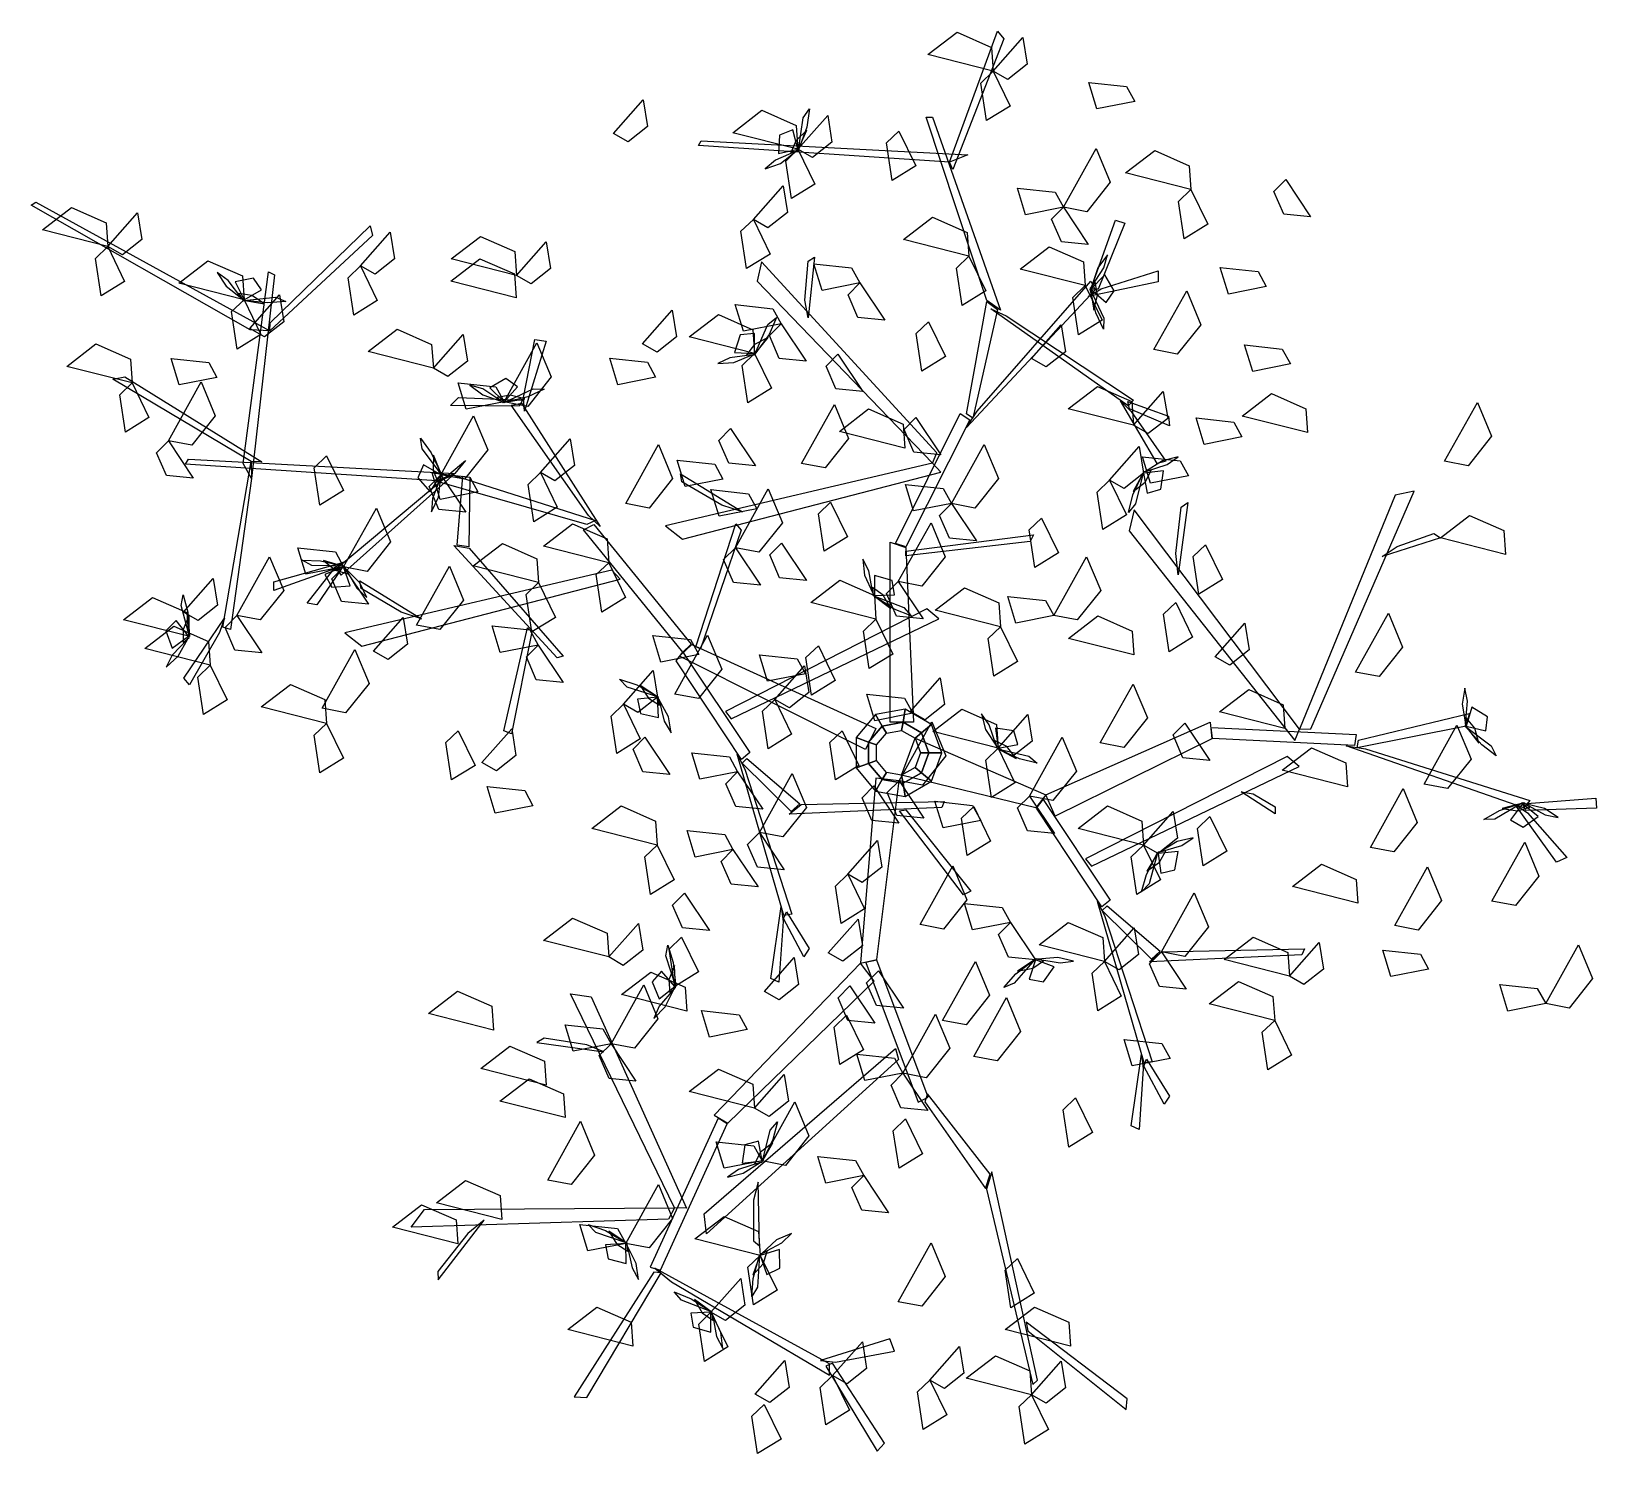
# Model space of a CAD drawing. Extents: x -0.66 to 0.58, y -0.52 to 0.61.
import ezdxf

# ---------------------------------------------------------------- set-up
doc = ezdxf.new("R2010")
doc.units = 0
doc.header["$MEASUREMENT"] = 0
doc.layers.get('0').update_dxf_attribs({"linetype": 'CONTINUOUS'})

msp = doc.modelspace()

# ---------------------------------------------------------------- linework, layer by layer
at = {"color": 72, "linetype": 'CONTINUOUS'}
for points in [[(0.1049, 0.5737, 0.9995), (0.0533, 0.5868, 0.9891), (0.0764, 0.6045, 0.9846), (0.1036, 0.5925, 0.992)], [(0.1049, 0.5737, 0.9995), (0.1284, 0.6003, 0.9739), (0.1319, 0.5792, 0.9758), (0.1165, 0.5671, 0.9913)], [(0.1049, 0.5737, 0.9479), (0.1183, 0.5462, 0.9373), (0.0997, 0.5347, 0.9748), (0.0952, 0.5643, 0.969)], [(0.2169, 0.5499, 1.1765), (0.1869, 0.544, 1.166), (0.1806, 0.5649, 1.2035), (0.2103, 0.5617, 1.1977)], [(-0.1953, 0.5245, 1.3357), (-0.1718, 0.5511, 1.3102), (-0.1684, 0.53, 1.312), (-0.1838, 0.5179, 1.3276)], [(-0.0494, 0.512, 0.9995), (-0.101, 0.5251, 0.9891), (-0.0779, 0.5428, 0.9846), (-0.0507, 0.5308, 0.992)], [(-0.0494, 0.512, 0.9995), (-0.0259, 0.5386, 0.9739), (-0.0225, 0.5175, 0.9758), (-0.0378, 0.5054, 0.9913)], [(0.0303, 0.5263, 1.0629), (0.0437, 0.4989, 1.0524), (0.0251, 0.4874, 1.0898), (0.0206, 0.517, 1.0841)], [(-0.0494, 0.512, 0.9995), (-0.036, 0.4845, 0.989), (-0.0546, 0.473, 1.0264), (-0.0591, 0.5026, 1.0207)], [(0.1605, 0.4662, 0.8756), (0.1864, 0.5127, 0.8652), (0.1976, 0.4859, 0.8607), (0.179, 0.4626, 0.8681)], [(0.2614, 0.4801, 1.1662), (0.2097, 0.4933, 1.1558), (0.2328, 0.511, 1.1513), (0.26, 0.499, 1.1587)], [(-0.0847, 0.4566, 1.2359), (-0.0612, 0.4832, 1.2104), (-0.0578, 0.4621, 1.2122), (-0.0732, 0.45, 1.2277)], [(0.3363, 0.4881, 0.9906), (0.356, 0.4586, 0.9651), (0.3347, 0.4607, 0.9669), (0.327, 0.4787, 0.9824)], [(0.1605, 0.4662, 0.8756), (0.1305, 0.4603, 0.8651), (0.1241, 0.4812, 0.9025), (0.1539, 0.478, 0.8967)], [(0.2614, 0.4801, 1.2178), (0.2747, 0.4527, 1.2073), (0.2561, 0.4412, 1.2448), (0.2516, 0.4708, 1.239)], [(-0.5952, 0.4351, 1.0512), (-0.6469, 0.4482, 1.0407), (-0.6238, 0.4659, 1.0362), (-0.5966, 0.4539, 1.0437)], [(-0.5952, 0.4351, 0.9995), (-0.5717, 0.4617, 0.9739), (-0.5683, 0.4406, 0.9758), (-0.5837, 0.4285, 0.9913)], [(0.0857, 0.4275, 1.1854), (0.0341, 0.4406, 1.175), (0.0571, 0.4583, 1.1705), (0.0844, 0.4463, 1.178)], [(0.1605, 0.4662, 0.8756), (0.1802, 0.4367, 0.85), (0.1589, 0.4388, 0.8518), (0.1512, 0.4567, 0.8674)], [(-0.3954, 0.4199, 0.9479), (-0.3719, 0.4465, 0.9223), (-0.3685, 0.4254, 0.9241), (-0.3839, 0.4133, 0.9397)], [(-0.0847, 0.4566, 1.112), (-0.0714, 0.4292, 1.1015), (-0.09, 0.4177, 1.1389), (-0.0945, 0.4473, 1.1332)], [(-0.5952, 0.4351, 0.9479), (-0.5819, 0.4076, 0.9373), (-0.6005, 0.3961, 0.9748), (-0.605, 0.4257, 0.969)], [(-0.272, 0.4123, 1.0512), (-0.3236, 0.4254, 1.0407), (-0.3005, 0.4431, 1.0362), (-0.2733, 0.4311, 1.0437)], [(-0.272, 0.4123, 1.0512), (-0.2485, 0.4389, 1.0256), (-0.2451, 0.4178, 1.0274), (-0.2604, 0.4057, 1.043)], [(0.1778, 0.4042, 1.0512), (0.1262, 0.4173, 1.0407), (0.1492, 0.435, 1.0362), (0.1765, 0.4231, 1.0437)], [(-0.4875, 0.3931, 0.9995), (-0.5391, 0.4062, 0.9891), (-0.5161, 0.4239, 0.9846), (-0.4888, 0.4119, 0.992)], [(-0.2723, 0.3946, 1.3357), (-0.324, 0.4077, 1.3253), (-0.3009, 0.4254, 1.3208), (-0.2737, 0.4135, 1.3283)], [(-0.0005, 0.4063, 1.2774), (-0.0304, 0.4005, 1.2669), (-0.0368, 0.4214, 1.3044), (-0.007, 0.4182, 1.2986)], [(0.0857, 0.4275, 1.0512), (0.0991, 0.4, 1.0406), (0.0805, 0.3885, 1.0781), (0.076, 0.4181, 1.0723)], [(-0.3954, 0.4199, 0.9995), (-0.3821, 0.3924, 0.989), (-0.4007, 0.3809, 1.0264), (-0.4052, 0.4105, 1.0207)], [(0.3209, 0.4035, 1.0423), (0.291, 0.3976, 1.0317), (0.2846, 0.4186, 1.0692), (0.3144, 0.4153, 1.0634)], [(-0.4828, 0.3702, 1.1189), (-0.4593, 0.3969, 1.0933), (-0.4559, 0.3757, 1.0951), (-0.4713, 0.3637, 1.1107)], [(-0.0005, 0.4063, 1.2774), (0.0193, 0.3768, 1.2519), (-0.002, 0.3789, 1.2537), (-0.0098, 0.3969, 1.2693)], [(0.1778, 0.4042, 1.1338), (0.1912, 0.3768, 1.1233), (0.1725, 0.3652, 1.1607), (0.168, 0.3948, 1.1549)], [(0.2321, 0.3536, 1.1455), (0.258, 0.4001, 1.1351), (0.2692, 0.3733, 1.1306), (0.2506, 0.35, 1.1381)], [(-0.4875, 0.3931, 0.9995), (-0.4741, 0.3656, 0.989), (-0.4928, 0.3541, 1.0264), (-0.4973, 0.3837, 1.0207)], [(-0.1723, 0.3582, 1.1854), (-0.1488, 0.3848, 1.1598), (-0.1454, 0.3637, 1.1617), (-0.1608, 0.3516, 1.1772)], [(-0.0627, 0.3741, 0.8756), (-0.0926, 0.3682, 0.8651), (-0.099, 0.3892, 0.9025), (-0.0692, 0.3859, 0.8967)], [(-0.0838, 0.3506, 1.1854), (-0.1354, 0.3637, 1.175), (-0.1123, 0.3814, 1.1705), (-0.0851, 0.3694, 1.178)], [(-0.0627, 0.3741, 0.8756), (-0.0429, 0.3446, 0.85), (-0.0642, 0.3467, 0.8518), (-0.072, 0.3647, 0.8674)], [(0.0539, 0.3757, 1.3289), (0.0673, 0.3482, 1.3184), (0.0486, 0.3367, 1.3558), (0.0441, 0.3663, 1.35)], [(0.1353, 0.3465, 1.0512), (0.1588, 0.3732, 1.0256), (0.1622, 0.352, 1.0274), (0.1468, 0.3399, 1.043)], [(-0.3377, 0.3389, 1.0512), (-0.3894, 0.3521, 1.0407), (-0.3663, 0.3698, 1.0362), (-0.3391, 0.3578, 1.0437)], [(-0.3377, 0.3389, 0.9479), (-0.3142, 0.3656, 0.9223), (-0.3108, 0.3444, 0.9241), (-0.3262, 0.3324, 0.9397)], [(-0.576, 0.3273, 0.9995), (-0.6276, 0.3404, 0.9891), (-0.6046, 0.3581, 0.9846), (-0.5773, 0.3462, 0.992)], [(-0.5089, 0.3316, 0.8756), (-0.5388, 0.3257, 0.8651), (-0.5452, 0.3467, 0.9025), (-0.5154, 0.3434, 0.8967)], [(-0.2817, 0.3124, 0.8239), (-0.2558, 0.3589, 0.8135), (-0.2446, 0.3321, 0.809), (-0.2631, 0.3088, 0.8165)], [(-0.162, 0.3318, 0.606), (-0.1919, 0.3259, 0.5955), (-0.1983, 0.3468, 0.6329), (-0.1685, 0.3436, 0.6272)], [(-0.0838, 0.3506, 1.1854), (-0.0704, 0.3231, 1.1749), (-0.089, 0.3116, 1.2123), (-0.0935, 0.3412, 1.2066)], [(-0.0179, 0.35, 0.9906), (0.0019, 0.3205, 0.9651), (-0.0194, 0.3226, 0.9669), (-0.0272, 0.3406, 0.9824)], [(0.3401, 0.3423, 0.9906), (0.3102, 0.3364, 0.9801), (0.3038, 0.3573, 1.0176), (0.3336, 0.3541, 1.0118)], [(-0.576, 0.3273, 0.9995), (-0.5627, 0.2999, 0.989), (-0.5813, 0.2883, 1.0264), (-0.5858, 0.3179, 1.0207)], [(-0.5473, 0.2815, 0.8756), (-0.5214, 0.3281, 0.8652), (-0.5102, 0.3013, 0.8607), (-0.5288, 0.278, 0.8681)], [(-0.2817, 0.3124, 0.8239), (-0.3117, 0.3065, 0.8134), (-0.318, 0.3274, 0.8509), (-0.2883, 0.3242, 0.8451)], [(0.216, 0.2938, 1.3357), (0.1644, 0.3069, 1.3253), (0.1875, 0.3246, 1.3208), (0.2147, 0.3126, 1.3283)], [(-0.0465, 0.2637, 1.2774), (-0.0206, 0.3102, 1.267), (-0.0094, 0.2834, 1.2625), (-0.0279, 0.2601, 1.27)], [(0.216, 0.2938, 1.3357), (0.2395, 0.3204, 1.3102), (0.243, 0.2993, 1.312), (0.2276, 0.2872, 1.3276)], [(0.3536, 0.288, 1.1146), (0.302, 0.3011, 1.1042), (0.325, 0.3189, 1.0996), (0.3523, 0.3069, 1.1071)], [(0.462, 0.2654, 1.2433), (0.4879, 0.3119, 1.2329), (0.4991, 0.2851, 1.2284), (0.4805, 0.2618, 1.2358)], [(-0.3318, 0.2547, 0.8756), (-0.3059, 0.3013, 0.8652), (-0.2947, 0.2744, 0.8607), (-0.3132, 0.2512, 0.8681)], [(0.035, 0.2758, 1.1662), (-0.0166, 0.2889, 1.1558), (0.0064, 0.3067, 1.1513), (0.0337, 0.2947, 1.1587)], [(0.0439, 0.2999, 0.9906), (0.0636, 0.2704, 0.9651), (0.0423, 0.2725, 0.9669), (0.0346, 0.2905, 0.9824)], [(0.3017, 0.2846, 1.0423), (0.2718, 0.2787, 1.0317), (0.2654, 0.2997, 1.0692), (0.2952, 0.2964, 1.0634)], [(-0.1027, 0.2912, 0.7293), (-0.0829, 0.2617, 0.7037), (-0.1042, 0.2638, 0.7055), (-0.112, 0.2817, 0.7211)], [(-0.5473, 0.2815, 0.8756), (-0.5276, 0.252, 0.85), (-0.5489, 0.2541, 0.8518), (-0.5566, 0.2721, 0.8674)], [(-0.2531, 0.2565, 1.3357), (-0.2296, 0.2831, 1.3102), (-0.2262, 0.262, 1.312), (-0.2416, 0.2499, 1.3276)], [(-0.1856, 0.2319, 0.9272), (-0.1597, 0.2785, 0.9168), (-0.1485, 0.2517, 0.9123), (-0.167, 0.2284, 0.9198)], [(0.0719, 0.2319, 0.8756), (0.0978, 0.2785, 0.8652), (0.1091, 0.2517, 0.8607), (0.0905, 0.2284, 0.8681)], [(0.197, 0.2504, 1.0512), (0.2205, 0.277, 1.0256), (0.2239, 0.2559, 1.0274), (0.2085, 0.2438, 1.043)], [(-0.4222, 0.2696, 1.0512), (-0.4089, 0.2422, 1.0406), (-0.4275, 0.2307, 1.0781), (-0.432, 0.2603, 1.0723)], [(-0.1087, 0.2512, 1.0098), (-0.1386, 0.2453, 0.9993), (-0.145, 0.2662, 1.0368), (-0.1152, 0.263, 1.031)], [(0.2594, 0.2539, 0.9906), (0.2294, 0.248, 0.9801), (0.2231, 0.2689, 1.0176), (0.2528, 0.2657, 1.0118)], [(-0.3318, 0.2547, 0.8756), (-0.3121, 0.2252, 0.85), (-0.3334, 0.2273, 0.8518), (-0.3411, 0.2453, 0.8674)], [(-0.3025, 0.2411, 0.7293), (-0.3324, 0.2352, 0.7188), (-0.3388, 0.2562, 0.7562), (-0.309, 0.2529, 0.7504)], [(-0.2531, 0.2565, 1.3357), (-0.2398, 0.229, 1.3252), (-0.2584, 0.2175, 1.3627), (-0.2629, 0.2471, 1.3569)], [(0.197, 0.2504, 1.0512), (0.2104, 0.223, 1.0406), (0.1918, 0.2114, 1.0781), (0.1873, 0.241, 1.0723)], [(-0.0819, 0.2279, 0.9272), (-0.1118, 0.222, 0.9167), (-0.1182, 0.243, 0.9541), (-0.0884, 0.2397, 0.9484)], [(-0.0989, 0.197, 1.1727), (-0.073, 0.2436, 1.1623), (-0.0617, 0.2168, 1.1578), (-0.0803, 0.1935, 1.1652)], [(0.0719, 0.2319, 1.0305), (0.042, 0.2261, 1.02), (0.0356, 0.247, 1.0574), (0.0654, 0.2438, 1.0517)], [(-0.4087, 0.1818, 0.8756), (-0.3828, 0.2284, 0.8652), (-0.3716, 0.2016, 0.8607), (-0.3901, 0.1783, 0.8681)], [(-0.0236, 0.2331, 1.3357), (-0.0102, 0.2057, 1.3252), (-0.0288, 0.1942, 1.3627), (-0.0333, 0.2238, 1.3569)], [(0.0719, 0.2319, 0.8756), (0.0917, 0.2024, 0.85), (0.0704, 0.2045, 0.8518), (0.0626, 0.2225, 0.8674)], [(-0.1991, 0.1851, 0.9995), (-0.2507, 0.1983, 0.9891), (-0.2277, 0.216, 0.9846), (-0.2004, 0.204, 0.992)], [(0.0299, 0.1702, 1.0615), (0.0558, 0.2168, 1.0511), (0.0671, 0.1899, 1.0466), (0.0485, 0.1667, 1.054)], [(0.1432, 0.2204, 1.3357), (0.1565, 0.193, 1.3252), (0.1379, 0.1815, 1.3627), (0.1334, 0.2111, 1.3569)], [(0.5102, 0.1917, 1.3672), (0.4586, 0.2049, 1.3568), (0.4816, 0.2226, 1.3523), (0.5088, 0.2106, 1.3598)], [(-0.2545, 0.1695, 1.1417), (-0.3062, 0.1826, 1.1313), (-0.2831, 0.2003, 1.1268), (-0.2559, 0.1883, 1.1342)], [(-0.0623, 0.2007, 0.5131), (-0.0426, 0.1712, 0.4875), (-0.0639, 0.1733, 0.4893), (-0.0716, 0.1913, 0.5049)], [(0.273, 0.1993, 1.1662), (0.2864, 0.1719, 1.1557), (0.2677, 0.1604, 1.1931), (0.2632, 0.19, 1.1874)], [(-0.4932, 0.1434, 0.9272), (-0.4673, 0.1899, 0.9168), (-0.4561, 0.1631, 0.9123), (-0.4746, 0.1399, 0.9198)], [(-0.4087, 0.1818, 0.8239), (-0.4386, 0.176, 0.8134), (-0.445, 0.1969, 0.8509), (-0.4152, 0.1937, 0.8451)], [(-0.0989, 0.197, 1.2037), (-0.0791, 0.1675, 1.1781), (-0.1004, 0.1696, 1.1799), (-0.1082, 0.1876, 1.1955)], [(0.1529, 0.1434, 0.9272), (0.1788, 0.1899, 0.9168), (0.19, 0.1631, 0.9123), (0.1714, 0.1399, 0.9198)], [(-0.4087, 0.1818, 0.8756), (-0.389, 0.1523, 0.85), (-0.4103, 0.1544, 0.8518), (-0.418, 0.1724, 0.8674)], [(-0.351, 0.1358, 1.0615), (-0.3251, 0.1824, 1.0511), (-0.3139, 0.1555, 1.0466), (-0.3325, 0.1323, 1.054)], [(-0.1991, 0.1851, 0.9995), (-0.1858, 0.1577, 0.989), (-0.2044, 0.1462, 1.0264), (-0.2089, 0.1758, 1.0207)], [(-0.5353, 0.1462, 1.1417), (-0.5118, 0.1728, 1.1161), (-0.5084, 0.1517, 1.118), (-0.5238, 0.1396, 1.1335)], [(-0.2545, 0.1695, 1.1417), (-0.2412, 0.142, 1.1312), (-0.2598, 0.1305, 1.1686), (-0.2643, 0.1601, 1.1629)], [(0.0123, 0.1405, 1.3357), (-0.0393, 0.1536, 1.3253), (-0.0163, 0.1713, 1.3208), (0.011, 0.1593, 1.3283)], [(0.0299, 0.1702, 0.7103), (0.0497, 0.1407, 0.6848), (0.0284, 0.1428, 0.6866), (0.0206, 0.1608, 0.7021)], [(0.1107, 0.1345, 1.1933), (0.0591, 0.1477, 1.1829), (0.0822, 0.1654, 1.1784), (0.1094, 0.1534, 1.1859)], [(-0.5313, 0.127, 1.1417), (-0.5829, 0.1401, 1.1313), (-0.5599, 0.1578, 1.1268), (-0.5326, 0.1458, 1.1342)], [(0.1529, 0.1434, 0.6587), (0.1229, 0.1375, 0.6482), (0.1166, 0.1585, 0.6856), (0.1463, 0.1552, 0.6799)], [(0.2494, 0.1538, 1.1933), (0.2627, 0.1263, 1.1828), (0.2441, 0.1148, 1.2203), (0.2396, 0.1444, 1.2145)], [(-0.4932, 0.1434, 0.8756), (-0.4735, 0.1139, 0.85), (-0.4948, 0.116, 0.8518), (-0.5025, 0.1339, 0.8674)], [(-0.3851, 0.1153, 1.1417), (-0.3616, 0.142, 1.1161), (-0.3582, 0.1208, 1.118), (-0.3735, 0.1087, 1.1335)], [(0.0123, 0.1405, 1.3357), (0.0257, 0.113, 1.3252), (0.007, 0.1015, 1.3627), (0.0025, 0.1311, 1.3569)], [(0.2162, 0.1123, 0.9995), (0.1646, 0.1254, 0.9891), (0.1877, 0.1431, 0.9846), (0.2149, 0.1311, 0.992)], [(0.2806, 0.1108, 1.1662), (0.3041, 0.1374, 1.1406), (0.3075, 0.1163, 1.1425), (0.2921, 0.1042, 1.158)], [(0.3916, 0.0987, 1.2774), (0.4175, 0.1453, 1.267), (0.4288, 0.1185, 1.2625), (0.4102, 0.0952, 1.27)], [(-0.5143, 0.1042, 0.9995), (-0.5659, 0.1173, 0.9891), (-0.5429, 0.135, 0.9846), (-0.5156, 0.123, 0.992)], [(-0.2549, 0.1201, 0.9272), (-0.2848, 0.1142, 0.9167), (-0.2912, 0.1352, 0.9541), (-0.2614, 0.132, 0.9484)], [(-0.1279, 0.1125, 0.8239), (-0.1579, 0.1066, 0.8134), (-0.1642, 0.1276, 0.8509), (-0.1345, 0.1244, 0.8451)], [(-0.1468, 0.0813, 0.4614), (-0.1209, 0.1279, 0.451), (-0.1097, 0.1011, 0.4465), (-0.1282, 0.0778, 0.4539)], [(0.1107, 0.1345, 1.0901), (0.1241, 0.1071, 1.0795), (0.1055, 0.0956, 1.117), (0.101, 0.1252, 1.1112)], [(-0.4257, 0.0701, 1.2037), (-0.3998, 0.1166, 1.1933), (-0.3885, 0.0898, 1.1887), (-0.4071, 0.0665, 1.1962)], [(-0.2549, 0.1201, 1.0305), (-0.2352, 0.0906, 1.0049), (-0.2565, 0.0927, 1.0068), (-0.2642, 0.1107, 1.0223)], [(-0.0434, 0.0974, 0.9272), (-0.0734, 0.0915, 0.9167), (-0.0797, 0.1124, 0.9541), (-0.05, 0.1092, 0.9484)], [(-0.0333, 0.1195, 0.637), (-0.02, 0.0921, 0.6265), (-0.0386, 0.0806, 0.6639), (-0.0431, 0.1102, 0.6582)], [(-0.5143, 0.1042, 0.9995), (-0.5009, 0.0767, 0.989), (-0.5196, 0.0652, 1.0264), (-0.5241, 0.0948, 1.0207)], [(-0.1875, 0.0733, 0.9479), (-0.164, 0.0999, 0.9223), (-0.1606, 0.0788, 0.9241), (-0.176, 0.0667, 0.9397)], [(-0.0677, 0.077, 0.637), (-0.0442, 0.1037, 0.6114), (-0.0408, 0.0825, 0.6132), (-0.0562, 0.0705, 0.6288)], [(-0.4222, 0.0581, 1.1544), (-0.4738, 0.0713, 1.144), (-0.4508, 0.089, 1.1395), (-0.4236, 0.077, 1.147)], [(0.0396, 0.0676, 1.3357), (0.0631, 0.0943, 1.3102), (0.0665, 0.0731, 1.312), (0.0511, 0.0611, 1.3276)], [(0.1897, 0.0427, 1.0423), (0.2156, 0.0893, 1.0319), (0.2269, 0.0625, 1.0273), (0.2083, 0.0392, 1.0348)], [(-0.0677, 0.077, 0.637), (-0.0544, 0.0496, 0.6265), (-0.073, 0.0381, 0.6639), (-0.0775, 0.0677, 0.6582)], [(0.0414, 0.0662, 0.5131), (0.0115, 0.0603, 0.5025), (0.0051, 0.0812, 0.54), (0.0348, 0.078, 0.5342)], [(0.3356, 0.0541, 0.9995), (0.284, 0.0672, 0.9891), (0.3071, 0.0849, 0.9846), (0.3343, 0.0729, 0.992)], [(-0.1875, 0.0733, 1.2371), (-0.1741, 0.0459, 1.2265), (-0.1927, 0.0344, 1.264), (-0.1972, 0.064, 1.2582)], [(0.1088, 0.0386, 0.637), (0.0572, 0.0517, 0.6266), (0.0802, 0.0694, 0.6221), (0.1075, 0.0574, 0.6295)], [(0.1088, 0.0386, 0.637), (0.1323, 0.0652, 0.6114), (0.1357, 0.0441, 0.6132), (0.1203, 0.032, 0.6288)], [(-0.4222, 0.0581, 1.0512), (-0.4089, 0.0307, 1.0406), (-0.4275, 0.0192, 1.0781), (-0.432, 0.0488, 1.0723)], [(-0.3181, 0.0524, 1.2841), (-0.3047, 0.025, 1.2736), (-0.3233, 0.0135, 1.311), (-0.3278, 0.0431, 1.3053)], [(-0.2993, 0.0273, 1.1854), (-0.2758, 0.0539, 1.1598), (-0.2724, 0.0328, 1.1617), (-0.2878, 0.0207, 1.1772)], [(-0.0145, 0.0524, 1.3357), (-0.0012, 0.025, 1.3252), (-0.0198, 0.0135, 1.3627), (-0.0243, 0.0431, 1.3569)], [(0.0305, 0.0128, 0.4613), (0.0564, 0.0594, 0.4509), (0.0676, 0.0325, 0.4464), (0.049, 0.0093, 0.4539)], [(0.2566, 0.0584, 1.0305), (0.2763, 0.0289, 1.0049), (0.255, 0.031, 1.0068), (0.2473, 0.049, 1.0223)], [(0.4458, 0.0102, 1.2774), (0.4717, 0.0567, 1.267), (0.4829, 0.0299, 1.2625), (0.4643, 0.0067, 1.27)], [(-0.1704, 0.0473, 0.8756), (-0.1507, 0.0177, 0.85), (-0.172, 0.0199, 0.8518), (-0.1797, 0.0378, 0.8674)], [(0.1088, 0.0386, 0.637), (0.1222, 0.0111, 0.6265), (0.1036, -0.0004, 0.6639), (0.0991, 0.0292, 0.6582)], [(0.1336, 0.0007, 0.7103), (0.1595, 0.0473, 0.6999), (0.1708, 0.0205, 0.6954), (0.1522, -0.0028, 0.7029)], [(0.3852, 0.008, 1.1854), (0.3336, 0.0212, 1.175), (0.3566, 0.0389, 1.1705), (0.3839, 0.0269, 1.178)], [(-0.0971, 0.02, 0.6587), (-0.127, 0.0141, 0.6482), (-0.1334, 0.035, 0.6856), (-0.1036, 0.0318, 0.6799)], [(-0.0971, 0.02, 0.8239), (-0.0773, -0.0096, 0.7984), (-0.0986, -0.0075, 0.8002), (-0.1064, 0.0105, 0.8158)], [(-0.0799, -0.028, 0.7293), (-0.054, 0.0185, 0.7189), (-0.0427, -0.0083, 0.7144), (-0.0613, -0.0316, 0.7218)], [(0.0305, 0.0128, 0.4097), (0.0502, -0.0167, 0.3841), (0.0289, -0.0146, 0.386), (0.0212, 0.0034, 0.4015)], [(-0.259, -0.0069, 0.8756), (-0.2889, -0.0128, 0.8651), (-0.2953, 0.0082, 0.9025), (-0.2655, 0.005, 0.8967)], [(0.0107, 0.0088, 0.8756), (0.0304, -0.0207, 0.85), (0.0091, -0.0186, 0.8518), (0.0014, -0.0006, 0.8674)], [(0.1336, 0.0007, 0.8756), (0.1534, -0.0288, 0.85), (0.1321, -0.0267, 0.8518), (0.1243, -0.0087, 0.8674)], [(0.4033, -0.0399, 1.2774), (0.4292, 0.0067, 1.267), (0.4404, -0.0202, 1.2625), (0.4218, -0.0434, 1.27)], [(-0.1607, -0.038, 1.0512), (-0.2123, -0.0249, 1.0407), (-0.1892, -0.0071, 1.0362), (-0.162, -0.0191, 1.0437)], [(0.0952, -0.0185, 0.8756), (0.0653, -0.0244, 0.8651), (0.0589, -0.0034, 0.9025), (0.0886, -0.0067, 0.8967)], [(0.0896, -0.0075, 0.5853), (0.1029, -0.0349, 0.5748), (0.0843, -0.0464, 0.6123), (0.0798, -0.0168, 0.6065)], [(0.2238, -0.038, 0.9995), (0.1722, -0.0249, 0.9891), (0.1953, -0.0071, 0.9846), (0.2225, -0.0191, 0.992)], [(0.2238, -0.038, 0.9995), (0.2473, -0.0114, 0.9739), (0.2507, -0.0325, 0.9758), (0.2354, -0.0446, 0.9913)], [(0.2764, -0.0155, 1.4528), (0.2897, -0.0429, 1.4423), (0.2711, -0.0545, 1.4797), (0.2666, -0.0248, 1.474)], [(-0.1008, -0.0416, 1.1844), (-0.1307, -0.0475, 1.1738), (-0.1371, -0.0265, 1.2113), (-0.1073, -0.0298, 1.2055)], [(-0.0799, -0.028, 0.7293), (-0.0602, -0.0576, 0.7037), (-0.0815, -0.0555, 0.7055), (-0.0892, -0.0375, 0.7211)], [(-0.0101, -0.0611, 0.5853), (0.0134, -0.0345, 0.5598), (0.0168, -0.0556, 0.5616), (0.0014, -0.0677, 0.5772)], [(0.4994, -0.0824, 1.2774), (0.5253, -0.0358, 1.267), (0.5365, -0.0627, 1.2625), (0.518, -0.0859, 1.27)], [(-0.1607, -0.038, 0.9479), (-0.1473, -0.0654, 0.9373), (-0.1659, -0.077, 0.9748), (-0.1704, -0.0473, 0.969)], [(-0.1008, -0.0416, 0.5131), (-0.081, -0.0711, 0.4875), (-0.1023, -0.069, 0.4893), (-0.1101, -0.0511, 0.5049)], [(0.2238, -0.038, 0.9995), (0.2372, -0.0654, 0.989), (0.2186, -0.077, 1.0264), (0.2141, -0.0473, 1.0207)], [(-0.0101, -0.0611, 0.5853), (0.0033, -0.0885, 0.5748), (-0.0153, -0.1001, 0.6123), (-0.0198, -0.0704, 0.6065)], [(0.0471, -0.1009, 0.7293), (0.073, -0.0544, 0.7189), (0.0842, -0.0812, 0.7144), (0.0657, -0.1044, 0.7218)], [(0.3933, -0.084, 1.1544), (0.3417, -0.0709, 1.144), (0.3647, -0.0532, 1.1395), (0.392, -0.0652, 1.147)], [(0.4225, -0.1016, 1.2774), (0.4484, -0.0551, 1.267), (0.4596, -0.0819, 1.2625), (0.4411, -0.1052, 1.27)], [(-0.1392, -0.076, 1.236), (-0.1195, -0.1055, 1.2104), (-0.1408, -0.1034, 1.2123), (-0.1485, -0.0855, 1.2278)], [(0.1186, -0.0992, 1.2886), (0.0887, -0.105, 1.2781), (0.0823, -0.0841, 1.3155), (0.1121, -0.0873, 1.3098)], [(0.238, -0.1224, 1.237), (0.2639, -0.0759, 1.2266), (0.2752, -0.1027, 1.222), (0.2566, -0.126, 1.2295)], [(-0.1991, -0.1265, 1.2371), (-0.2507, -0.1134, 1.2266), (-0.2277, -0.0957, 1.2221), (-0.2004, -0.1077, 1.2296)], [(-0.0254, -0.1232, 1.3093), (-0.0019, -0.0966, 1.2837), (0.0015, -0.1177, 1.2855), (-0.0139, -0.1298, 1.3011)], [(-0.1991, -0.1265, 0.9479), (-0.1756, -0.0999, 0.9223), (-0.1722, -0.121, 0.9241), (-0.1876, -0.1331, 0.9397)], [(-0.1414, -0.1108, 1.0512), (-0.1281, -0.1383, 1.0406), (-0.1467, -0.1498, 1.0781), (-0.1512, -0.1202, 1.0723)], [(0.1186, -0.0992, 1.237), (0.1384, -0.1287, 1.2114), (0.1171, -0.1266, 1.2132), (0.1093, -0.1086, 1.2288)], [(0.193, -0.1301, 0.9995), (0.1414, -0.1169, 0.9891), (0.1644, -0.0992, 0.9846), (0.1916, -0.1112, 0.992)], [(0.193, -0.1301, 0.9995), (0.2165, -0.1034, 0.9739), (0.2199, -0.1246, 0.9758), (0.2045, -0.1366, 0.9913)], [(0.3392, -0.1417, 1.1544), (0.2876, -0.1286, 1.144), (0.3106, -0.1109, 1.1395), (0.3379, -0.1229, 1.147)], [(0.238, -0.1224, 1.237), (0.2577, -0.152, 1.2114), (0.2364, -0.1498, 1.2132), (0.2287, -0.1319, 1.2288)], [(0.3392, -0.1417, 1.1854), (0.3627, -0.1151, 1.1598), (0.3661, -0.1362, 1.1617), (0.3507, -0.1483, 1.1772)], [(0.4493, -0.136, 1.2258), (0.4194, -0.1419, 1.2153), (0.413, -0.121, 1.2527), (0.4428, -0.1242, 1.247)], [(0.5419, -0.1633, 1.2774), (0.5678, -0.1168, 1.267), (0.579, -0.1436, 1.2625), (0.5605, -0.1669, 1.27)], [(-0.0758, -0.1537, 0.637), (-0.0523, -0.127, 0.6114), (-0.0489, -0.1482, 0.6132), (-0.0643, -0.1603, 0.6288)], [(0.065, -0.1766, 1.2886), (0.0909, -0.13, 1.2782), (0.1021, -0.1568, 1.2737), (0.0836, -0.1801, 1.2811)], [(0.193, -0.1301, 0.9995), (0.2063, -0.1575, 0.989), (0.1877, -0.169, 1.0264), (0.1832, -0.1394, 1.0207)], [(-0.1972, -0.1951, 0.9272), (-0.1713, -0.1485, 0.9168), (-0.1601, -0.1753, 0.9123), (-0.1787, -0.1986, 0.9198)], [(-0.1372, -0.1692, 1.1957), (-0.1889, -0.1561, 1.1853), (-0.1658, -0.1384, 1.1807), (-0.1386, -0.1504, 1.1882)], [(0.0142, -0.1374, 0.8239), (0.034, -0.1669, 0.7984), (0.0127, -0.1648, 0.8002), (0.0049, -0.1468, 0.8158)], [(0.3276, -0.1766, 1.1854), (0.2759, -0.1635, 1.175), (0.299, -0.1458, 1.1705), (0.3262, -0.1578, 1.178)], [(0.5419, -0.1633, 1.2774), (0.5119, -0.1692, 1.2669), (0.5056, -0.1483, 1.3044), (0.5353, -0.1515, 1.2986)], [(-0.2901, -0.1843, 1.1417), (-0.3417, -0.1711, 1.1313), (-0.3187, -0.1534, 1.1268), (-0.2914, -0.1654, 1.1342)], [(-0.0084, -0.1492, 1.237), (0.0114, -0.1788, 1.2114), (-0.0099, -0.1767, 1.2132), (-0.0177, -0.1587, 1.2288)], [(0.0896, -0.2051, 0.7293), (0.1155, -0.1586, 0.7189), (0.1267, -0.1854, 0.7144), (0.1082, -0.2087, 0.7218)], [(-0.0895, -0.1839, 0.8239), (-0.1194, -0.1898, 0.8134), (-0.1258, -0.1689, 0.8509), (-0.096, -0.1721, 0.8451)], [(-0.0109, -0.1726, 0.9995), (0.0024, -0.2, 0.989), (-0.0162, -0.2115, 1.0264), (-0.0207, -0.1819, 1.0207)], [(0.0335, -0.2183, 0.9272), (0.0594, -0.1718, 0.9168), (0.0706, -0.1986, 0.9123), (0.052, -0.2219, 0.9198)], [(-0.1972, -0.1951, 0.9272), (-0.2272, -0.201, 0.9167), (-0.2335, -0.18, 0.9541), (-0.2038, -0.1832, 0.9484)], [(0.3276, -0.1766, 1.1854), (0.3409, -0.2041, 1.1749), (0.3223, -0.2156, 1.2123), (0.3178, -0.186, 1.2066)], [(-0.2486, -0.2277, 1.2061), (-0.3002, -0.2146, 1.1957), (-0.2772, -0.1969, 1.1911), (-0.2499, -0.2088, 1.1986)], [(-0.1972, -0.1951, 1.0305), (-0.1775, -0.2246, 1.0049), (-0.1988, -0.2225, 1.0068), (-0.2065, -0.2045, 1.0223)], [(0.2449, -0.2067, 1.0615), (0.215, -0.2126, 1.051), (0.2086, -0.1916, 1.0884), (0.2384, -0.1949, 1.0826)], [(0.0335, -0.2183, 0.8239), (0.0035, -0.2242, 0.8134), (-0.0028, -0.2033, 0.8509), (0.0269, -0.2065, 0.8451)], [(-0.2335, -0.2535, 0.9479), (-0.2851, -0.2404, 0.9375), (-0.2621, -0.2227, 0.9329), (-0.2348, -0.2347, 0.9404)], [(-0.0838, -0.2459, 0.9995), (-0.1354, -0.2328, 0.9891), (-0.1123, -0.2151, 0.9846), (-0.0851, -0.2271, 0.992)], [(-0.0838, -0.2459, 1.1854), (-0.0603, -0.2193, 1.1598), (-0.0569, -0.2404, 1.1617), (-0.0722, -0.2525, 1.1772)], [(0.0335, -0.2183, 1.0821), (0.0532, -0.2479, 1.0566), (0.0319, -0.2458, 1.0584), (0.0242, -0.2278, 1.074)], [(-0.0778, -0.2877, 0.8756), (-0.0519, -0.2411, 0.8652), (-0.0407, -0.2679, 0.8607), (-0.0593, -0.2912, 0.8681)], [(0.1702, -0.2378, 1.1854), (0.1836, -0.2653, 1.1749), (0.1649, -0.2768, 1.2123), (0.1604, -0.2472, 1.2066)], [(-0.2473, -0.3028, 0.8239), (-0.2214, -0.2563, 0.8135), (-0.2102, -0.2831, 0.809), (-0.2287, -0.3064, 0.8165)], [(0.0357, -0.2545, 0.9995), (0.0491, -0.282, 0.989), (0.0305, -0.2935, 1.0264), (0.026, -0.2639, 1.0207)], [(-0.0778, -0.2877, 0.8756), (-0.1078, -0.2935, 0.8651), (-0.1141, -0.2726, 0.9025), (-0.0844, -0.2758, 0.8967)], [(0.0026, -0.2993, 1.0305), (-0.0273, -0.3052, 1.02), (-0.0337, -0.2842, 1.0574), (-0.0039, -0.2875, 1.0517)], [(-0.2836, -0.334, 0.9995), (-0.3352, -0.3208, 0.9891), (-0.3122, -0.3031, 0.9846), (-0.2849, -0.3151, 0.992)], [(-0.1856, -0.3529, 1.0615), (-0.1597, -0.3064, 1.0511), (-0.1485, -0.3332, 1.0466), (-0.167, -0.3565, 1.054)], [(0.0026, -0.2993, 0.8756), (0.0223, -0.3288, 0.85), (0.001, -0.3267, 0.8518), (-0.0067, -0.3087, 0.8674)], [(-0.3185, -0.3532, 0.9995), (-0.3701, -0.3401, 0.9891), (-0.3471, -0.3223, 0.9846), (-0.3198, -0.3343, 0.992)], [(-0.0793, -0.3624, 0.8343), (-0.1309, -0.3493, 0.8239), (-0.1079, -0.3316, 0.8193), (-0.0806, -0.3436, 0.8268)], [(-0.1856, -0.3529, 0.8756), (-0.2155, -0.3588, 0.8651), (-0.2219, -0.3379, 0.9025), (-0.1921, -0.3411, 0.8967)], [(0.0299, -0.399, 1.0615), (0.0558, -0.3524, 1.0511), (0.0671, -0.3792, 1.0466), (0.0485, -0.4025, 1.054)], [(-0.0793, -0.3624, 1.1854), (-0.0659, -0.3899, 1.1749), (-0.0845, -0.4014, 1.2123), (-0.089, -0.3718, 1.2066)], [(0.1242, -0.3648, 0.9995), (0.1375, -0.3923, 0.989), (0.1189, -0.4038, 1.0264), (0.1144, -0.3742, 1.0207)], [(-0.1182, -0.4073, 1.0512), (-0.0947, -0.3807, 1.0256), (-0.0913, -0.4018, 1.0274), (-0.1066, -0.4139, 1.043)], [(-0.1799, -0.4341, 0.9995), (-0.2315, -0.421, 0.9891), (-0.2085, -0.4033, 0.9846), (-0.1812, -0.4153, 0.992)], [(-0.1182, -0.4073, 0.9479), (-0.1048, -0.4348, 0.9373), (-0.1234, -0.4463, 0.9748), (-0.1279, -0.4167, 0.969)], [(0.1662, -0.4341, 0.9995), (0.1145, -0.421, 0.9891), (0.1376, -0.4033, 0.9846), (0.1648, -0.4153, 0.992)], [(-0.022, -0.4574, 0.9995), (0.0015, -0.4308, 0.9739), (0.0049, -0.4519, 0.9758), (-0.0105, -0.464, 0.9913)], [(-0.0832, -0.4722, 1.3357), (-0.0597, -0.4456, 1.3102), (-0.0563, -0.4667, 1.312), (-0.0717, -0.4788, 1.3276)], [(0.0549, -0.461, 0.9995), (0.0784, -0.4343, 0.9739), (0.0818, -0.4555, 0.9758), (0.0664, -0.4675, 0.9913)], [(0.1353, -0.4726, 0.9995), (0.0837, -0.4595, 0.9891), (0.1067, -0.4417, 0.9846), (0.134, -0.4537, 0.992)], [(-0.022, -0.4574, 0.9995), (-0.0087, -0.4848, 0.989), (-0.0273, -0.4964, 1.0264), (-0.0318, -0.4668, 1.0207)], [(0.1353, -0.4726, 1.1854), (0.1588, -0.446, 1.1598), (0.1622, -0.4671, 1.1617), (0.1468, -0.4792, 1.1772)], [(0.0549, -0.461, 1.1544), (0.0682, -0.4884, 1.1439), (0.0496, -0.4999, 1.1814), (0.0451, -0.4703, 1.1756)], [(-0.0762, -0.4802, 0.9479), (-0.0628, -0.5076, 0.9373), (-0.0814, -0.5191, 0.9748), (-0.0859, -0.4895, 0.969)], [(0.1353, -0.4726, 1.1854), (0.1487, -0.5, 1.1749), (0.13, -0.5115, 1.2123), (0.1255, -0.4819, 1.2066)]]:
    msp.add_3dface(points, dxfattribs=at)
at = {"color": 34, "linetype": 'CONTINUOUS'}
for points in [[(0.0705, 0.5018, 1.1816), (0.1083, 0.6053, 1.3367), (0.1133, 0.5993, 1.3278), (0.073, 0.4959, 1.1727)], [(0.0999, 0.3925, 1.0176), (0.052, 0.5375, 1.2351), (0.057, 0.5375, 1.2351), (0.1108, 0.3847, 1.006)], [(0.0705, 0.5018, 1.1816), (-0.1282, 0.5149, 1.2849), (-0.1259, 0.5188, 1.2882), (0.0848, 0.5076, 1.1817)], [(-0.4826, 0.3694, 1.0202), (-0.6557, 0.4677, 1.1234), (-0.652, 0.4702, 1.1268), (-0.4672, 0.3684, 1.0203)], [(-0.4669, 0.3748, 1.0292), (-0.3878, 0.4514, 1.1843), (-0.3858, 0.4439, 1.1754), (-0.4672, 0.3684, 1.0203)], [(0.1822, 0.4014, 0.9303), (0.2016, 0.456, 1.0722), (0.2091, 0.4535, 1.0657), (0.1881, 0.4014, 0.9303)], [(0.0604, 0.2721, 0.7958), (-0.0783, 0.4229, 0.9542), (-0.0817, 0.4077, 0.9383), (0.057, 0.2638, 0.7871)], [(-0.0439, 0.3927, 0.9277), (-0.0413, 0.4235, 0.9827), (-0.0363, 0.4268, 0.9885), (-0.0413, 0.3787, 0.9026)], [(-0.4881, 0.2636, 0.8651), (-0.468, 0.415, 1.0827), (-0.4635, 0.4128, 1.0827), (-0.4816, 0.2518, 0.8536)], [(0.1903, 0.4018, 0.9289), (0.2354, 0.416, 0.9138), (0.2354, 0.4071, 0.9044), (0.1801, 0.3956, 0.9292)], [(0.0923, 0.3051, 0.8305), (0.1822, 0.4077, 0.9383), (0.1856, 0.4008, 0.931), (0.0839, 0.292, 0.8168)], [(0.0839, 0.3029, 0.8286), (0.0999, 0.3916, 1.0187), (0.1083, 0.3853, 1.0053), (0.0889, 0.2995, 0.8214)], [(0.1153, 0.3803, 1.0176), (0.216, 0.3137, 1.1615), (0.2116, 0.3091, 1.1518), (0.1032, 0.3858, 0.9992)], [(-0.2665, 0.3159, 0.7824), (-0.2574, 0.3617, 0.8006), (-0.2485, 0.3602, 0.7913), (-0.2656, 0.305, 0.775)], [(-0.4818, 0.2651, 0.8352), (-0.5913, 0.3302, 0.9571), (-0.5817, 0.332, 0.955), (-0.4734, 0.265, 0.8313)], [(-0.2699, 0.309, 0.7781), (-0.3241, 0.3094, 0.9234), (-0.3178, 0.3159, 0.9223), (-0.2673, 0.3136, 0.7821)], [(-0.215, 0.2226, 0.6187), (-0.2763, 0.3098, 0.7859), (-0.268, 0.3112, 0.781), (-0.2058, 0.2139, 0.5995)], [(0.2141, 0.3048, 1.1501), (0.2414, 0.2654, 1.1411), (0.2346, 0.2637, 1.1286), (0.2056, 0.3132, 1.148)], [(0.2114, 0.3125, 1.1513), (0.2437, 0.301, 1.3096), (0.2443, 0.2933, 1.3023), (0.2129, 0.3068, 1.1513)], [(0.0276, 0.2005, 0.7206), (0.0789, 0.3031, 0.8283), (0.0864, 0.2982, 0.8233), (0.036, 0.1977, 0.7177)], [(-0.335, 0.25, 0.7528), (-0.5337, 0.2631, 0.8561), (-0.5314, 0.267, 0.8595), (-0.3207, 0.2558, 0.753)], [(-0.4816, 0.2518, 0.8536), (-0.4981, 0.1323, 0.9975), (-0.5042, 0.1342, 0.9878), (-0.4818, 0.2651, 0.8352)], [(-0.3207, 0.2558, 0.753), (-0.4107, 0.1753, 0.8969), (-0.414, 0.1808, 0.8872), (-0.3123, 0.2661, 0.7346)], [(0.057, 0.2638, 0.7871), (-0.1542, 0.2144, 0.9038), (-0.1408, 0.2039, 0.8921), (0.0637, 0.2567, 0.7807)], [(-0.2164, 0.2154, 0.6115), (-0.3347, 0.2493, 0.7541), (-0.3221, 0.2543, 0.7504), (-0.2094, 0.2185, 0.6099)], [(-0.309, 0.2529, 0.7504), (-0.3098, 0.1977, 0.9685), (-0.3189, 0.199, 0.9531), (-0.3144, 0.2535, 0.7422)], [(-0.1095, 0.2306, 0.8856), (-0.1412, 0.2492, 0.9318), (-0.1424, 0.2555, 0.9366), (-0.0934, 0.2253, 0.8645)], [(0.3562, 0.0539, 1.1641), (0.438, 0.2417, 1.3225), (0.4228, 0.2387, 1.3066), (0.3473, 0.0536, 1.1554)], [(0.3473, 0.0536, 1.1554), (0.2166, 0.2269, 1.2721), (0.2125, 0.2103, 1.2604), (0.3435, 0.0447, 1.149)], [(0.2495, 0.1925, 1.2539), (0.2537, 0.229, 1.3001), (0.259, 0.2327, 1.3049), (0.2512, 0.1757, 1.2328)], [(-0.1404, 0.1145, 0.5305), (-0.219, 0.2111, 0.6099), (-0.2108, 0.2155, 0.6062), (-0.1339, 0.1207, 0.5284)], [(-0.1302, 0.1188, 0.5241), (-0.0986, 0.2158, 0.54), (-0.0942, 0.2108, 0.5335), (-0.1265, 0.117, 0.5197)], [(-0.3095, 0.1967, 0.9677), (-0.2351, 0.1114, 1.2341), (-0.2399, 0.11, 1.2341), (-0.3215, 0.1989, 0.9535)], [(0.0234, 0.0592, 0.51), (0.0234, 0.2013, 0.723), (0.036, 0.1971, 0.7168), (0.0419, 0.0592, 0.51)], [(0.036, 0.1942, 0.7123), (0.1369, 0.2072, 0.732), (0.1343, 0.2019, 0.7239), (0.036, 0.1906, 0.707)], [(0.4244, 0.198, 1.296), (0.4535, 0.2082, 1.351), (0.4586, 0.2049, 1.3568), (0.4125, 0.19, 1.2709)], [(-0.4188, 0.1794, 0.8855), (-0.4638, 0.1631, 0.8765), (-0.4638, 0.1701, 0.8639), (-0.4085, 0.1855, 0.8834)], [(-0.4107, 0.1801, 0.8867), (-0.43, 0.1518, 1.045), (-0.4376, 0.1531, 1.0377), (-0.4165, 0.1801, 0.8867)], [(-0.1966, 0.1793, 0.586), (-0.4078, 0.1298, 0.7026), (-0.3943, 0.1193, 0.6909), (-0.1899, 0.1722, 0.5796)], [(-0.3631, 0.146, 0.6844), (-0.3948, 0.1647, 0.7306), (-0.396, 0.1709, 0.7355), (-0.347, 0.1408, 0.6633)], [(-0.1022, 0.0618, 0.631), (0.0621, 0.1408, 0.8425), (0.0526, 0.1487, 0.8213), (-0.1068, 0.0675, 0.6194)], [(-0.5069, 0.1301, 0.9862), (-0.5307, 0.0886, 0.9771), (-0.5352, 0.0939, 0.9646), (-0.503, 0.1414, 0.984)], [(-0.2598, 0.1305, 1.1686), (-0.2759, 0.0498, 1.3586), (-0.2819, 0.0524, 1.3477), (-0.2634, 0.1338, 1.1577)], [(-0.1404, 0.1145, 0.5305), (-0.0875, 0.0351, 0.6745), (-0.094, 0.0297, 0.6677), (-0.1457, 0.1077, 0.5267)], [(0.004, 0.0376, 0.3599), (-0.1432, 0.1112, 0.5327), (-0.1333, 0.1204, 0.5277), (0.0122, 0.0542, 0.3599)], [(0.0172, 0.0561, 0.1475), (0.012, 0.0652), (-0.0033, 0.0469), (0.0064, 0.0433, 0.1475)], [(0.0337, 0.0591, 0.1475), (0.0355, 0.0693), (0.012, 0.0652), (0.0172, 0.0561, 0.1475)], [(0.0483, 0.0507, 0.1475), (0.0562, 0.0574), (0.0355, 0.0693), (0.0337, 0.0591, 0.1475)], [(0.3938, 0.0448, 1.197), (0.4814, 0.0661, 1.387), (0.4791, 0.0559, 1.3736), (0.3928, 0.0388, 1.1897)], [(0.0205, 0.0505, 0.5902), (0.0172, 0.0561, 0.1475), (0.0064, 0.0433, 0.1475), (0.0126, 0.0411, 0.5902)], [(0.0326, 0.0526, 0.5902), (0.0337, 0.0591, 0.1475), (0.0172, 0.0561, 0.1475), (0.0205, 0.0505, 0.5902)], [(0.0432, 0.0465, 0.5902), (0.0483, 0.0507, 0.1475), (0.0337, 0.0591, 0.1475), (0.0326, 0.0526, 0.5902)], [(0.0474, 0.0349, 0.5902), (0.054, 0.0349, 0.1475), (0.0483, 0.0507, 0.1475), (0.0432, 0.0465, 0.5902)], [(0.054, 0.0349, 0.1475), (0.0644, 0.0349), (0.0562, 0.0574), (0.0483, 0.0507, 0.1475)], [(0.1465, 0.0017, 0.8783), (0.2765, 0.0591, 1.0913), (0.2778, 0.0459, 1.0851), (0.154, -0.0152, 0.8783)], [(0.2774, 0.0549, 1.0889), (0.392, 0.0495, 1.1966), (0.3906, 0.0407, 1.1916), (0.2783, 0.0461, 1.086)], [(0.0064, 0.0433, 0.1475), (-0.0033, 0.0469), (-0.0033, 0.023), (0.0064, 0.0265, 0.1475)], [(0.0126, 0.0411, 0.5902), (0.0064, 0.0433, 0.1475), (0.0064, 0.0265, 0.1475), (0.0126, 0.0288, 0.5902)], [(0.0432, 0.0465, 0.5902), (0.1465, 0.0017, 0.8783), (0.1388, -0.0087, 0.8706), (0.0326, 0.0172, 0.5902)], [(0.3993, 0.0381, 1.1988), (0.5295, -0.0027, 1.3066), (0.5246, -0.0086, 1.2993), (0.384, 0.0405, 1.1851)], [(-0.0914, 0.0221, 0.6773), (-0.0542, -0.0927, 0.8213), (-0.0605, -0.0936, 0.8116), (-0.0974, 0.0339, 0.659)], [(-0.0898, 0.0305, 0.6747), (-0.0478, -0.0055, 0.8927), (-0.0547, -0.0116, 0.8773), (-0.0936, 0.0267, 0.6664)], [(0.0064, 0.0265, 0.1475), (-0.0033, 0.023), (0.012, 0.0047), (0.0172, 0.0137, 0.1475)], [(0.0126, 0.0288, 0.5902), (0.0064, 0.0265, 0.1475), (0.0172, 0.0137, 0.1475), (0.0205, 0.0194, 0.5902)], [(0.0432, 0.0234, 0.5902), (0.0483, 0.0191, 0.1475), (0.054, 0.0349, 0.1475), (0.0474, 0.0349, 0.5902)], [(0.0483, 0.0191, 0.1475), (0.0562, 0.0125), (0.0644, 0.0349), (0.054, 0.0349, 0.1475)], [(0.1826, -0.0547, 0.976), (0.347, 0.0242, 1.1876), (0.3374, 0.0321, 1.1663), (0.1781, -0.049, 0.9644)], [(0.0121, 0.0149, 0.4623), (0.0001, -0.1313, 0.6681), (0.013, -0.1285, 0.6615), (0.0305, 0.0128, 0.4613)], [(0.0172, 0.0137, 0.1475), (0.012, 0.0047), (0.0355, 0.0005), (0.0337, 0.0108, 0.1475)], [(0.0205, 0.0194, 0.5902), (0.0172, 0.0137, 0.1475), (0.0337, 0.0108, 0.1475), (0.0326, 0.0172, 0.5902)], [(0.0326, 0.0172, 0.5902), (0.0337, 0.0108, 0.1475), (0.0483, 0.0191, 0.1475), (0.0432, 0.0234, 0.5902)], [(0.0337, 0.0108, 0.1475), (0.0355, 0.0005), (0.0562, 0.0125), (0.0483, 0.0191, 0.1475)], [(0.3106, 0.0026, 1.1503), (0.3281, -0.0078, 1.2154), (0.328, -0.0133, 1.2222), (0.3011, 0.0041, 1.1205)], [(-0.0469, -0.0059, 0.8919), (0.0663, -0.0036, 1.1584), (0.0643, -0.0082, 1.1584), (-0.0563, -0.0137, 0.8777)], [(0.0358, -0.0103, 1.0928), (0.0873, -0.0744, 1.2828), (0.0815, -0.0774, 1.2719), (0.0309, -0.0109, 1.0819)], [(0.1445, -0.002, 0.8756), (0.1974, -0.0815, 1.0195), (0.1909, -0.0869, 1.0127), (0.1391, -0.0088, 0.8717)], [(0.5274, -0.0125, 1.2972), (0.5586, -0.0479, 1.2821), (0.5504, -0.0516, 1.2727), (0.5175, -0.0057, 1.2975)], [(0.5237, -0.0053, 1.2986), (0.5815, -0.0009, 1.4406), (0.5822, -0.0088, 1.434), (0.5261, -0.0107, 1.2986)], [(-0.0612, -0.0985, 0.8099), (-0.0645, -0.1463, 0.8009), (-0.0709, -0.1434, 0.7883), (-0.0626, -0.0866, 0.8077)], [(0.1934, -0.0944, 1.0224), (0.2307, -0.2093, 1.1663), (0.2244, -0.2101, 1.1566), (0.1875, -0.0826, 1.004)], [(0.1951, -0.086, 1.0197), (0.237, -0.122, 1.2377), (0.2302, -0.1282, 1.2223), (0.1912, -0.0898, 1.0114)], [(-0.0585, -0.0908, 0.8111), (-0.0405, -0.1199, 0.9694), (-0.0448, -0.1263, 0.9621), (-0.0609, -0.0962, 0.8111)], [(0.238, -0.1224, 1.237), (0.3512, -0.1201, 1.5034), (0.3491, -0.1247, 1.5034), (0.2286, -0.1302, 1.2228)], [(0.0001, -0.1313, 0.6681), (-0.1157, -0.2516, 0.8358), (-0.105, -0.2579, 0.8264), (0.0108, -0.1457, 0.6615)], [(0.0043, -0.1309, 0.6655), (0.0456, -0.2413, 0.7654), (0.0536, -0.2372, 0.7602), (0.0129, -0.1291, 0.6623)], [(-0.1471, -0.3249, 0.8692), (-0.2293, -0.1557, 1.0688), (-0.2129, -0.1581, 1.0555), (-0.1375, -0.325, 0.8625)], [(-0.2165, -0.1959, 1.0313), (-0.2501, -0.1906, 1.0821), (-0.2559, -0.194, 1.0855), (-0.203, -0.2015, 1.0067)], [(0.0301, -0.2076, 0.7354), (-0.1217, -0.3453, 0.8934), (-0.1236, -0.3295, 0.8785), (0.0276, -0.1988, 0.7273)], [(0.2237, -0.215, 1.155), (0.2204, -0.2628, 1.1459), (0.214, -0.26, 1.1334), (0.2222, -0.2032, 1.1528)], [(0.2263, -0.2073, 1.1561), (0.2444, -0.2365, 1.3145), (0.2401, -0.2428, 1.3072), (0.224, -0.2127, 1.1561)], [(0.0508, -0.2411, 0.7657), (0.099, -0.3095, 0.9623), (0.1025, -0.2983, 0.9513), (0.053, -0.2348, 0.7599)], [(-0.1126, -0.2539, 0.8322), (-0.1664, -0.3718, 0.8908), (-0.1581, -0.374, 0.8845), (-0.1054, -0.2584, 0.8271)], [(0.0998, -0.31, 0.9613), (0.1364, -0.4644, 1.1691), (0.1401, -0.461, 1.1706), (0.1038, -0.2963, 0.9528)], [(-0.0845, -0.3187, 0.8666), (-0.0845, -0.3509, 0.92), (-0.0797, -0.3548, 0.9253), (-0.0809, -0.3044, 0.8421)], [(-0.1519, -0.3338, 0.8742), (-0.3552, -0.3402, 1.0369), (-0.3448, -0.3261, 1.0267), (-0.1471, -0.3249, 0.8692)], [(-0.3106, -0.3452, 1.0069), (-0.3343, -0.375, 1.0508), (-0.334, -0.3818, 1.0537), (-0.2977, -0.3345, 0.9855)], [(-0.1634, -0.3756, 0.8894), (-0.2264, -0.4743, 1.0428), (-0.2164, -0.4748, 1.0286), (-0.1577, -0.3763, 0.8815)], [(-0.1494, -0.3832, 0.8878), (-0.0246, -0.457, 0.9667), (-0.0245, -0.4482, 0.9631), (-0.1626, -0.3726, 0.8783)], [(0.1323, -0.422, 1.12), (0.2102, -0.4842, 1.2902), (0.211, -0.4759, 1.2826), (0.1311, -0.4153, 1.1117)], [(-0.0198, -0.4468, 0.9616), (0.027, -0.438, 0.9498), (0.0233, -0.4284, 0.9444), (-0.0317, -0.4455, 0.9624)], [(-0.0273, -0.4499, 0.9616), (0.0132, -0.5172, 1.0792), (0.019, -0.5107, 1.0753), (-0.022, -0.4475, 0.9627)]]:
    msp.add_3dface(points, dxfattribs=at)
at = {"color": 210, "linetype": 'CONTINUOUS'}
for points in [[(-0.0489, 0.5116, 1.0011), (-0.0452, 0.5368, 0.9891), (-0.0402, 0.5439, 1.0092), (-0.0423, 0.5296, 1.0153)], [(-0.0494, 0.512, 0.9995), (-0.0535, 0.5273, 0.9782), (-0.064, 0.5232, 0.9666), (-0.0649, 0.5086, 0.9796)], [(-0.0494, 0.511, 1.0011), (-0.0424, 0.527, 1.0266), (-0.0512, 0.5188, 1.0509), (-0.0551, 0.5092, 1.0335)], [(-0.0507, 0.5105, 0.9982), (-0.0672, 0.5035, 0.993), (-0.0754, 0.4966, 1.0106), (-0.0632, 0.5008, 1.0199)], [(0.1826, 0.4033, 0.929), (0.1925, 0.4183, 0.9238), (0.1955, 0.4285, 0.9414), (0.1877, 0.4183, 0.9507)], [(-0.4892, 0.3941, 0.9982), (-0.5, 0.4084, 0.993), (-0.5087, 0.4146, 1.0106), (-0.5016, 0.4038, 1.0199)], [(-0.4875, 0.3931, 0.9995), (-0.4736, 0.4008, 0.9782), (-0.4801, 0.41, 0.9666), (-0.4945, 0.4073, 0.9796)], [(0.1822, 0.4014, 0.9303), (0.1942, 0.3908, 0.909), (0.2007, 0.4001, 0.8973), (0.1934, 0.4128, 0.9104)], [(-0.4885, 0.3928, 1.0011), (-0.4712, 0.3899, 1.0266), (-0.4813, 0.3965, 1.0509), (-0.4916, 0.398, 1.0335)], [(0.1817, 0.4022, 0.9319), (0.1847, 0.3849, 0.9574), (0.1876, 0.3967, 0.9817), (0.1855, 0.4069, 0.9642)], [(0.1817, 0.4014, 0.9319), (0.1925, 0.3784, 0.9199), (0.1921, 0.3697, 0.94), (0.1861, 0.3828, 0.9461)], [(-0.4877, 0.3925, 1.0011), (-0.4624, 0.395, 0.9891), (-0.4543, 0.3918, 1.0092), (-0.4686, 0.3905, 1.0153)], [(-0.0834, 0.3501, 1.187), (-0.0732, 0.3734, 1.175), (-0.0664, 0.3789, 1.1952), (-0.0723, 0.3657, 1.2012)], [(-0.0838, 0.3506, 1.1854), (-0.0837, 0.3665, 1.1641), (-0.095, 0.3653, 1.1525), (-0.0996, 0.3514, 1.1655)], [(-0.084, 0.3496, 1.187), (-0.073, 0.3633, 1.2125), (-0.0838, 0.3576, 1.2368), (-0.09, 0.3494, 1.2194)], [(-0.0855, 0.3495, 1.1841), (-0.1033, 0.3471, 1.1789), (-0.1129, 0.3426, 1.1965), (-0.1001, 0.3435, 1.2058)], [(-0.2837, 0.3127, 0.8226), (-0.2987, 0.3226, 0.8174), (-0.3089, 0.3256, 0.835), (-0.2987, 0.3178, 0.8443)], [(-0.2817, 0.3124, 0.8239), (-0.2712, 0.3243, 0.8026), (-0.2805, 0.3308, 0.791), (-0.2931, 0.3235, 0.8041)], [(-0.2817, 0.3118, 0.8255), (-0.2587, 0.3226, 0.8135), (-0.25, 0.3223, 0.8337), (-0.2631, 0.3163, 0.8398)], [(-0.2826, 0.3118, 0.8255), (-0.2653, 0.3148, 0.851), (-0.2771, 0.3177, 0.8753), (-0.2872, 0.3157, 0.8579)], [(-0.3312, 0.2548, 0.8772), (-0.3465, 0.2751, 0.8651), (-0.348, 0.2837, 0.8853), (-0.3394, 0.2721, 0.8914)], [(-0.3318, 0.2547, 0.8756), (-0.3456, 0.2626, 0.8543), (-0.3501, 0.2522, 0.8426), (-0.3403, 0.2413, 0.8557)], [(-0.3311, 0.254, 0.8771), (-0.3376, 0.2703, 0.9027), (-0.338, 0.2581, 0.927), (-0.3339, 0.2487, 0.9095)], [(0.2254, 0.2572, 1.0261), (0.2425, 0.2627, 1.0209), (0.2512, 0.2689, 1.0385), (0.2388, 0.2657, 1.0478)], [(-0.3318, 0.2527, 0.8743), (-0.3383, 0.236, 0.8691), (-0.3391, 0.2254, 0.8867), (-0.3336, 0.237, 0.896)], [(0.2235, 0.2563, 1.029), (0.2176, 0.2316, 1.017), (0.2119, 0.225, 1.0371), (0.2153, 0.2389, 1.0432)], [(0.224, 0.2569, 1.029), (0.2156, 0.2415, 1.0545), (0.2252, 0.2489, 1.0788), (0.2299, 0.2581, 1.0614)], [(0.2239, 0.2559, 1.0274), (0.2267, 0.2402, 1.0061), (0.2375, 0.2434, 0.9945), (0.2397, 0.2578, 1.0075)], [(-0.4084, 0.1824, 0.8772), (-0.4338, 0.183, 0.8651), (-0.4415, 0.1872, 0.8853), (-0.4271, 0.1867, 0.8914)], [(-0.4077, 0.1819, 0.8771), (-0.4245, 0.187, 0.9027), (-0.4152, 0.1792, 0.927), (-0.4053, 0.1765, 0.9095)], [(0.0099, 0.161, 1.327), (0.0067, 0.1787, 1.3218), (0.0019, 0.1881, 1.3394), (0.0033, 0.1754, 1.3487)], [(-0.4087, 0.1818, 0.8756), (-0.4235, 0.1759, 0.8543), (-0.4181, 0.1659, 0.8426), (-0.4035, 0.1668, 0.8557)], [(-0.4071, 0.1806, 0.8743), (-0.3982, 0.1651, 0.8691), (-0.3904, 0.1578, 0.8867), (-0.396, 0.1694, 0.896)], [(0.011, 0.1593, 1.3283), (0.0269, 0.1599, 1.307), (0.0252, 0.1711, 1.2953), (0.0112, 0.1752, 1.3084)], [(0.01, 0.1596, 1.3298), (0.0241, 0.1491, 1.3554), (0.018, 0.1596, 1.3797), (0.0096, 0.1656, 1.3622)], [(-0.5307, 0.1268, 1.1433), (-0.5373, 0.1514, 1.1313), (-0.5355, 0.1599, 1.1514), (-0.5318, 0.146, 1.1575)], [(0.0105, 0.1589, 1.3299), (0.0342, 0.1497, 1.3178), (0.04, 0.1432, 1.338), (0.0266, 0.1485, 1.3441)], [(-0.5313, 0.127, 1.1417), (-0.5412, 0.1394, 1.1204), (-0.5492, 0.1314, 1.1087), (-0.5442, 0.1177, 1.1218)], [(-0.5309, 0.126, 1.1433), (-0.5308, 0.1436, 1.1688), (-0.5357, 0.1325, 1.1931), (-0.5355, 0.1221, 1.1757)], [(-0.532, 0.1251, 1.1404), (-0.5443, 0.1121, 1.1352), (-0.549, 0.1025, 1.1528), (-0.5396, 0.1112, 1.1621)], [(-0.1602, 0.0792, 0.9257), (-0.1844, 0.0869, 0.9137), (-0.1906, 0.093, 0.9339), (-0.1769, 0.0886, 0.94)], [(-0.1596, 0.0786, 0.9257), (-0.1743, 0.0882, 0.9512), (-0.1676, 0.0781, 0.9755), (-0.1588, 0.0727, 0.9581)], [(-0.1606, 0.0788, 0.9241), (-0.1764, 0.0772, 0.9028), (-0.174, 0.0661, 0.8912), (-0.1597, 0.0629, 0.9043)], [(-0.1594, 0.0772, 0.9228), (-0.1551, 0.0598, 0.9176), (-0.1496, 0.0507, 0.9352), (-0.1518, 0.0633, 0.9445)], [(0.4785, 0.0578, 1.3723), (0.4802, 0.0756, 1.3671), (0.478, 0.0861, 1.3846), (0.4759, 0.0734, 1.394)], [(0.1075, 0.0401, 0.6357), (0.1019, 0.0571, 0.6305), (0.0957, 0.0658, 0.6481), (0.0989, 0.0534, 0.6574)], [(0.4782, 0.0564, 1.3751), (0.489, 0.0425, 1.4007), (0.486, 0.0543, 1.425), (0.4794, 0.0622, 1.4075)], [(0.4791, 0.0559, 1.3736), (0.4946, 0.0522, 1.3522), (0.496, 0.0634, 1.3406), (0.4835, 0.0711, 1.3537)], [(0.1088, 0.0386, 0.637), (0.1245, 0.0414, 0.6157), (0.1213, 0.0522, 0.604), (0.1068, 0.0544, 0.6171)], [(0.4786, 0.0556, 1.3752), (0.4989, 0.0404, 1.3631), (0.5027, 0.0326, 1.3833), (0.4913, 0.0413, 1.3894)], [(0.1078, 0.0387, 0.6386), (0.1232, 0.0303, 0.6641), (0.1158, 0.0399, 0.6884), (0.1066, 0.0445, 0.6709)], [(0.1084, 0.0381, 0.6386), (0.1332, 0.0323, 0.6265), (0.1398, 0.0267, 0.6467), (0.1258, 0.0301, 0.6528)], [(0.5237, -0.0047, 1.3002), (0.5017, -0.0175, 1.2882), (0.493, -0.0179, 1.3083), (0.5055, -0.0108, 1.3144)], [(0.5245, -0.0047, 1.3002), (0.5075, -0.0092, 1.3257), (0.5196, -0.011, 1.35), (0.5295, -0.0081, 1.3326)], [(0.5237, -0.0053, 1.2986), (0.5142, -0.0181, 1.2773), (0.5241, -0.0238, 1.2657), (0.536, -0.0154, 1.2787)], [(0.5257, -0.0055, 1.2973), (0.5415, -0.014, 1.2921), (0.5519, -0.0161, 1.3097), (0.5411, -0.0092, 1.319)], [(0.2369, -0.0433, 0.99), (0.2541, -0.0383, 0.9848), (0.263, -0.0324, 1.0024), (0.2505, -0.0352, 1.0117)], [(0.2349, -0.0442, 0.9929), (0.2283, -0.0687, 0.9809), (0.2224, -0.0751, 1.0011), (0.2263, -0.0613, 1.0072)], [(0.2355, -0.0436, 0.9929), (0.2266, -0.0587, 1.0184), (0.2364, -0.0515, 1.0427), (0.2414, -0.0425, 1.0253)], [(0.2354, -0.0446, 0.9913), (0.2376, -0.0603, 0.97), (0.2486, -0.0575, 0.9584), (0.2512, -0.0431, 0.9715)], [(-0.1461, -0.1499, 1.0797), (-0.1538, -0.1257, 1.0676), (-0.1524, -0.1171, 1.0878), (-0.1481, -0.1308, 1.0939)], [(-0.1463, -0.1507, 1.0796), (-0.147, -0.1332, 1.1052), (-0.1514, -0.1445, 1.1295), (-0.1507, -0.1548, 1.112)], [(0.1381, -0.1281, 1.213), (0.1215, -0.1473, 1.201), (0.1134, -0.1506, 1.2211), (0.1229, -0.1398, 1.2272)], [(0.1389, -0.1279, 1.213), (0.1243, -0.1376, 1.2385), (0.1363, -0.1354, 1.2628), (0.1447, -0.1295, 1.2454)], [(0.1384, -0.1287, 1.2114), (0.1335, -0.1439, 1.1901), (0.1447, -0.1461, 1.1784), (0.1533, -0.1342, 1.1915)], [(0.1403, -0.1282, 1.2101), (0.158, -0.1312, 1.2049), (0.1685, -0.1298, 1.2225), (0.156, -0.1268, 1.2318)], [(-0.1467, -0.1498, 1.0781), (-0.1572, -0.1378, 1.0568), (-0.1648, -0.1462, 1.0451), (-0.1592, -0.1597, 1.0582)], [(-0.1473, -0.1517, 1.0768), (-0.1591, -0.1653, 1.0716), (-0.1633, -0.175, 1.0892), (-0.1543, -0.1659, 1.0985)], [(-0.0774, -0.288, 0.8772), (-0.0714, -0.2634, 0.8651), (-0.0657, -0.2568, 0.8853), (-0.0692, -0.2707, 0.8914)], [(-0.0778, -0.2877, 0.8756), (-0.0805, -0.272, 0.8543), (-0.0914, -0.2751, 0.8426), (-0.0936, -0.2896, 0.8557)], [(-0.0779, -0.2887, 0.8771), (-0.0694, -0.2733, 0.9027), (-0.0791, -0.2807, 0.927), (-0.0838, -0.2899, 0.9095)], [(-0.0794, -0.289, 0.8743), (-0.0964, -0.2944, 0.8691), (-0.1052, -0.3005, 0.8867), (-0.0927, -0.2974, 0.896)], [(-0.1852, -0.3525, 0.8772), (-0.2092, -0.3442, 0.8651), (-0.2152, -0.3379, 0.8853), (-0.2016, -0.3427, 0.8914)], [(-0.1846, -0.3531, 0.8771), (-0.1991, -0.3432, 0.9027), (-0.1926, -0.3535, 0.927), (-0.184, -0.3591, 0.9095)], [(-0.078, -0.3609, 1.1841), (-0.0621, -0.3525, 1.1789), (-0.0546, -0.345, 1.1965), (-0.0663, -0.3502, 1.2058)], [(-0.1856, -0.3529, 0.8756), (-0.2015, -0.3541, 0.8543), (-0.1994, -0.3652, 0.8426), (-0.1852, -0.3688, 0.8557)], [(-0.1844, -0.3546, 0.8743), (-0.1806, -0.3721, 0.8691), (-0.1754, -0.3814, 0.8867), (-0.1773, -0.3687, 0.896)], [(-0.0793, -0.3624, 1.1854), (-0.0739, -0.3774, 1.1641), (-0.0638, -0.3724, 1.1525), (-0.064, -0.3578, 1.1655)], [(-0.0798, -0.3621, 1.187), (-0.0814, -0.3875, 1.175), (-0.0859, -0.3949, 1.1952), (-0.0849, -0.3806, 1.2012)], [(-0.0793, -0.3614, 1.187), (-0.0851, -0.378, 1.2125), (-0.0769, -0.3691, 1.2368), (-0.0738, -0.3592, 1.2194)], [(-0.1177, -0.4069, 0.9495), (-0.1414, -0.3978, 0.9374), (-0.1473, -0.3913, 0.9576), (-0.1339, -0.3966, 0.9637)], [(-0.1182, -0.4073, 0.9479), (-0.1341, -0.408, 0.9266), (-0.1323, -0.4192, 0.9149), (-0.1183, -0.4232, 0.928)], [(-0.1172, -0.4076, 0.9494), (-0.1313, -0.3972, 0.975), (-0.1252, -0.4077, 0.9993), (-0.1167, -0.4135, 0.9818)], [(-0.1171, -0.409, 0.9466), (-0.1138, -0.4266, 0.9414), (-0.1089, -0.4361, 0.9589), (-0.1103, -0.4233, 0.9683)]]:
    msp.add_3dface(points, dxfattribs=at)

doc.saveas('drawing.dxf')
